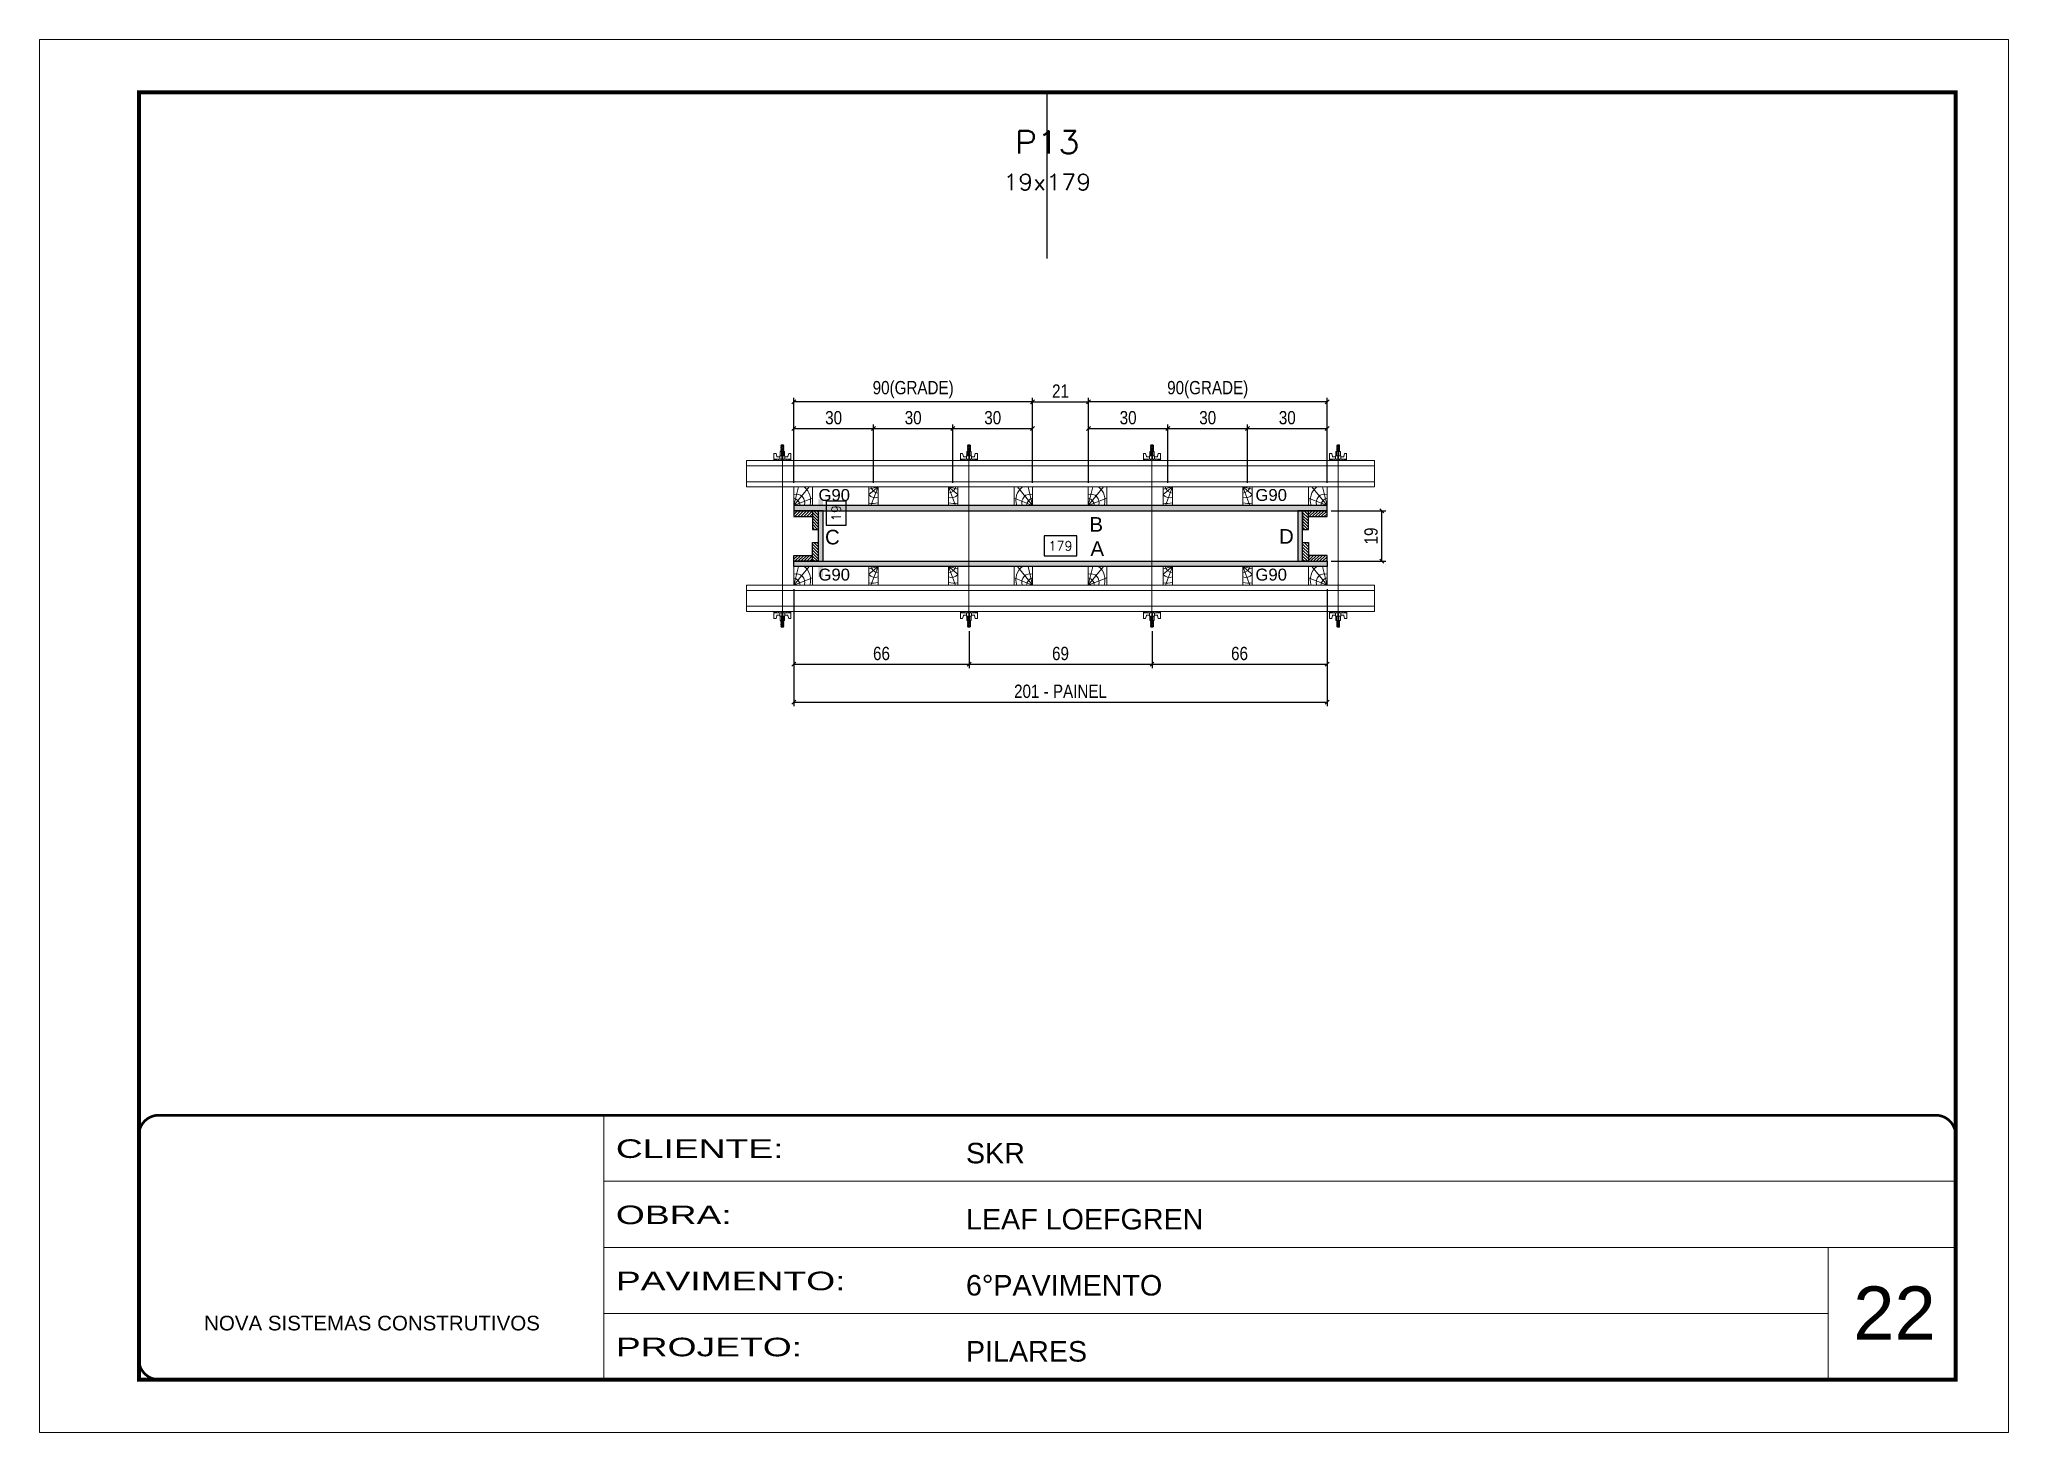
# Model space of a CAD drawing. Extents: x 14400 to 27878, y -21631 to 6985.
# Drawn here: x 16012 to 17497, y 192 to 1242 of the extents above; entities that cross this region are included whole.
import ezdxf
from ezdxf.enums import TextEntityAlignment as Align

# ---------------------------------------------------------------- set-up
doc = ezdxf.new("R2010")
doc.units = 0
for name, pattern in [('CONTINUO', [0]), ('DASHED', [0.75, 0.5, -0.25]), ('HIDDEN', [0.375, 0.25, -0.125])]:
    doc.linetypes.add(name, pattern=pattern)
for name, color, linetype, lineweight in [('CARIMBO', 255, 'Continuous', 9), ('Folhas', 255, 'Continuous', 9), ('Hachura', 251, 'Continuous', 9), ('Madeira', 126, 'Continuous', 18), ('Perfil Metálico', 224, 'Continuous', 18), ('SARRAFO DE PRESSAO', 251, 'DASHED', 9), ('Texto Seção', 7, 'Continuous', 15)]:
    doc.layers.add(name, color=color, linetype=linetype, lineweight=lineweight)
for name, color, linetype in [('CHAPA', 1, 'Continuous'), ('COTA', 241, 'Continuous'), ('MEIO_PONT', 93, 'Continuous'), ('SARRAFO', 251, 'Continuous'), ('Texto de Titulo', 7, 'Continuous'), ('Texto Qtd Sarr', 242, 'Continuous'), ('TEXTO_GERAL', 7, 'Continuous')]:
    doc.layers.add(name, color=color, linetype=linetype)
doc.styles.add('ARIAL', font='arial.ttf')
doc.styles.add('COTA TECNICA 2X', font='techl___.ttf', dxfattribs={"height": 10})
doc.styles.add('ROMANS', font='romans.shx')
doc.styles.add('SANSSERIF', font='sas_____.pfb')
doc.styles.add('Tecnologia', font='')
doc.styles.get('Tecnologia').set_extended_font_data('Forgotten Futurist')
doc.dimstyles.new('SECAO PILAR', dxfattribs={"dimtxt": 10, "dimasz": 3, "dimexe": 3, "dimexo": 3, "dimgap": 3, "dimtad": 1, "dimdec": 1, "dimlfac": 0.5, "dimzin": 12, "dimdsep": 46, "dimtxsty": 'COTA TECNICA 2X', "dimblk1": 'OBLIQUE', "dimblk2": 'OBLIQUE', "dimsah": 1, "dimcen": 0.9, "dimclrd": 256, "dimclre": 256, "dimclrt": 256, "dimadec": 1, "dimazin": 3, "dimtfac": 1, "dimtdec": 1, "dimtmove": 0, "dimatfit": 3, "dimfxl": 1, "dimtolj": 1, "dimtzin": 12, "dimarcsym": 0})
doc.dimstyles.new('SECÇÃO 2', dxfattribs={"dimtxt": 7, "dimasz": 6, "dimexe": 0.18, "dimexo": 2, "dimgap": -4, "dimtad": 3, "dimdec": 1, "dimlfac": 0.5, "dimzin": 12, "dimdsep": 46, "dimtxsty": 'ROMANS', "dimblk": 'ARCHTICK', "dimcen": 0.09, "dimse1": 1, "dimse2": 1, "dimsd1": 1, "dimsd2": 1, "dimclrd": 180, "dimclre": 5, "dimclrt": 1, "dimadec": 0, "dimazin": 3, "dimtfac": 1, "dimtdec": 1, "dimtofl": 0, "dimtmove": 0, "dimatfit": 3, "dimldrblk": 'ARCHTICK', "dimfxl": 1, "dimtolj": 1, "dimtzin": 0, "dimarcsym": 0})
pattern_1 = [(225, (7457.0154, -22042.8167), (1.12253202, -1.12253202), [])]

msp = doc.modelspace()

# ---------------------------------------------------------------- texts
at = {"layer": 'CARIMBO', "style": 'ARIAL'}
msp.add_text('22', height=40, dxfattribs=at).set_placement((17379.83, 262))
at = {"layer": 'TEXTO_GERAL', "color": 0, "linetype": 'Continuous', "style": 'SANSSERIF'}
for p in [(16599.47, 898.49), (16929, 898.49), (16599.47, 838.49), (16929, 838.49)]:
    msp.add_text('G90', height=9, dxfattribs=at).set_placement(p, align=Align.MIDDLE_LEFT)
at = {"layer": 'TEXTO_GERAL', "style": 'ARIAL'}
for s, p in [('B', (16808.96, 876.34)), ('C', (16609.98, 866.74)), ('A', (16809.71, 858.11)), ('D', (16952.33, 867.31))]:
    msp.add_text(s, height=11, dxfattribs=at).set_placement(p, align=Align.MIDDLE_CENTER)

# ---------------------------------------------------------------- blocks, each defined once
blk = doc.blocks.new('9999999999')
at = {"color": 30, "linetype": 'CONTINUO'}
for p, q in [((98564.6, 34230.2), (98564.6, 34429.4)), ((98564.6, 34379.6), (99584, 34379.6)), ((98564.6, 34329.8), (99488, 34329.8)), ((99584, 34329.8), (99488, 34329.8)), ((99488, 34329.8), (99488, 34230.2)), ((98564.6, 34280), (99488, 34280))]:
    blk.add_line(p, q, dxfattribs=at)
at = {"color": 30, "linetype": 'CONTINUO', "const_width": 2}
blk.add_lwpolyline([(99584, 34230.2), (99584, 34414.4, 0.414214), (99569, 34429.4), (98229, 34429.4, 0.414214), (98214, 34414.4), (98214, 34245.2, 0.414214), (98229, 34230.2), (99584, 34230.2)], format="xyb", dxfattribs=at)
at = {"layer": 'Folhas'}
blk.add_lwpolyline([(98139, 34190.2), (99624, 34190.2), (99624, 35240.2), (98139, 35240.2)], close=True, dxfattribs=at)
at = {"layer": 'Folhas', "color": 30, "const_width": 3}
blk.add_lwpolyline([(98214, 34230.2), (99584, 34230.2), (99584, 35200.2), (98214, 35200.2)], close=True, dxfattribs=at)
at = {"color": 7, "linetype": 'Continuous', "ltscale": 5, "style": 'ARIAL'}
for s, height, p in [('SKR', 15.48, (98837.7, 34393.1)), ('LEAF LOEFGREN', 15.483, (98837.7, 34343.3)), ('6°PAVIMENTO', 15.483, (98837.7, 34293.5)), ('NOVA SISTEMAS CONSTRUTIVOS', 11.059, (98263.2, 34267.2)), ('PILARES', 15.48, (98837.7, 34243.7))]:
    blk.add_text(s, height=height, dxfattribs=at).set_placement(p)
at = {"layer": 'Folhas', "color": 7, "style": 'Tecnologia', "width": 1.5}
for s, p in [('CLIENTE:', (98573.7, 34397.2)), ('OBRA:', (98573.7, 34347.3)), ('PAVIMENTO:', (98573.7, 34297.5)), ('PROJETO:', (98573.7, 34247.7))]:
    blk.add_text(s, height=14, dxfattribs=at).set_placement(p)
blk = doc.blocks.new('*D3010')
at = {"layer": 'COTA', "color": 180, "lineweight": -2, "transparency": 16777216}
for p, q in [((16620.4, 893.8), (16605.4, 893.8)), ((16605.4, 893.8), (16605.4, 875.8)), ((16620.4, 875.8), (16620.4, 893.8)), ((16605.4, 875.8), (16620.4, 875.8))]:
    blk.add_line(p, q, dxfattribs=at)
at = {"layer": 'Defpoints', "color": 0, "transparency": 16777216}
for p in [(16620.3, 886.6), (16620.3, 848.6), (16624.4, 848.6)]:
    blk.add_point(p, dxfattribs=at)
at = {"layer": 'COTA', "color": 1, "transparency": 16777216, "insert": (16612.9, 884.8), "char_height": 7, "attachment_point": 5, "rotation": 90, "style": 'ROMANS'}
blk.add_mtext('\\A1;19', dxfattribs=at)
blk = doc.blocks.new('_ArchTick')
at = {"color": 0, "linetype": 'ByBlock', "const_width": 0.15}
blk.add_lwpolyline([(-0.5, -0.5), (0.5, 0.5)], dxfattribs=at)
blk = doc.blocks.new('*D3011')
at = {"layer": 'COTA', "color": 180, "lineweight": -2, "transparency": 16777216}
for p, q in [((16794.3, 867.6), (16769.6, 867.6)), ((16769.6, 867.6), (16769.6, 852.6)), ((16794.3, 852.6), (16794.3, 867.6)), ((16769.6, 852.6), (16794.3, 852.6))]:
    blk.add_line(p, q, dxfattribs=at)
at = {"layer": 'Defpoints', "color": 0, "transparency": 16777216}
for p in [(16603, 848.6), (16961, 848.6), (16961, 848.6)]:
    blk.add_point(p, dxfattribs=at)
at = {"layer": 'COTA', "color": 1, "transparency": 16777216, "insert": (16782, 860.1), "char_height": 7, "attachment_point": 5, "style": 'ROMANS'}
blk.add_mtext('\\A1;179', dxfattribs=at)
blk = doc.blocks.new('_Oblique')
at = {"color": 0, "linetype": 'ByBlock', "lineweight": -2}
blk.add_line((-0.5, -0.5), (0.5, 0.5), dxfattribs=at)
blk = doc.blocks.new('*D3012')
at = {"layer": 'COTA', "lineweight": -2, "transparency": 16777216}
for p, q in [((16581, 827.6), (16581, 739.4)), ((16983, 827.6), (16983, 739.4)), ((16581, 742.4), (16983, 742.4))]:
    blk.add_line(p, q, dxfattribs=at)
at = {"layer": 'Defpoints', "color": 0, "transparency": 16777216}
for p in [(16581, 830.6), (16983, 830.6), (16983, 742.4)]:
    blk.add_point(p, dxfattribs=at)
at = {"layer": 'COTA', "lineweight": -2, "transparency": 16777216, "xscale": 3, "yscale": 3, "zscale": 3, "rotation": 180}
blk.add_blockref('_Oblique', (16581, 742.4), dxfattribs=at)
at = {"layer": 'COTA', "lineweight": -2, "transparency": 16777216, "xscale": 3, "yscale": 3, "zscale": 3}
blk.add_blockref('_Oblique', (16983, 742.4), dxfattribs=at)
at = {"layer": 'COTA', "transparency": 16777216, "insert": (16782, 750.5), "char_height": 10, "attachment_point": 5, "style": 'COTA TECNICA 2X'}
blk.add_mtext('\\A1;201 - PAINEL', dxfattribs=at)
blk = doc.blocks.new('*D3013')
at = {"layer": 'COTA', "lineweight": -2, "transparency": 16777216}
for p, q in [((16581, 827.6), (16581, 767.9)), ((16713, 795.8), (16713, 767.9)), ((16581, 770.9), (16713, 770.9))]:
    blk.add_line(p, q, dxfattribs=at)
at = {"layer": 'Defpoints', "color": 0, "transparency": 16777216}
for p in [(16581, 830.6), (16713, 798.8), (16713, 770.9)]:
    blk.add_point(p, dxfattribs=at)
at = {"layer": 'COTA', "lineweight": -2, "transparency": 16777216, "xscale": 3, "yscale": 3, "zscale": 3, "rotation": 180}
blk.add_blockref('_Oblique', (16581, 770.9), dxfattribs=at)
at = {"layer": 'COTA', "lineweight": -2, "transparency": 16777216, "xscale": 3, "yscale": 3, "zscale": 3}
blk.add_blockref('_Oblique', (16713, 770.9), dxfattribs=at)
at = {"layer": 'COTA', "transparency": 16777216, "insert": (16647, 779), "char_height": 10, "attachment_point": 5, "style": 'COTA TECNICA 2X'}
blk.add_mtext('\\A1;66', dxfattribs=at)
blk = doc.blocks.new('*D3014')
at = {"layer": 'COTA', "lineweight": -2, "transparency": 16777216}
for p, q in [((16983, 827.6), (16983, 767.9)), ((16851, 795.8), (16851, 767.9)), ((16851, 770.9), (16983, 770.9))]:
    blk.add_line(p, q, dxfattribs=at)
at = {"layer": 'Defpoints', "color": 0, "transparency": 16777216}
for p in [(16983, 830.6), (16851, 798.8), (16983, 770.9)]:
    blk.add_point(p, dxfattribs=at)
at = {"layer": 'COTA', "lineweight": -2, "transparency": 16777216, "xscale": 3, "yscale": 3, "zscale": 3, "rotation": 180}
blk.add_blockref('_Oblique', (16851, 770.9), dxfattribs=at)
at = {"layer": 'COTA', "lineweight": -2, "transparency": 16777216, "xscale": 3, "yscale": 3, "zscale": 3}
blk.add_blockref('_Oblique', (16983, 770.9), dxfattribs=at)
at = {"layer": 'COTA', "transparency": 16777216, "insert": (16917, 779), "char_height": 10, "attachment_point": 5, "style": 'COTA TECNICA 2X'}
blk.add_mtext('\\A1;66', dxfattribs=at)
blk = doc.blocks.new('C')
at = {"layer": 'Hachura', "color": 0}
for p, q in [((0, 3.22), (0, -3.22)), ((0.45, 3.22), (0, 3.22)), ((0.46, 3.16), (0, 3.16)), ((0.46, 3.05), (0, 3.05)), ((0.46, 2.88), (0, 2.88)), ((0, 2.75), (0, -1.16)), ((0.46, 2.65), (0, 2.65)), ((0.46, 2.23), (0, 2.23)), ((0.46, 1.51), (0, 1.51)), ((0.39, 0.49), (0.17, 0.49)), ((0.45, -3.23), (0.45, 3.22)), ((0.45, 3.22), (2.58, 3.22)), ((1.74, 0.97), (0.45, 0.97)), ((1.45, 0.1), (0.45, 0.1)), ((1.35, 1.94), (1.35, 0.96)), ((2.58, 2.39), (1.47, 2.09)), ((1.74, -0.97), (1.74, 0.97)), ((1.74, 0.97), (1.74, 0.84)), ((1.74, 0.97), (1.74, 0.84)), ((1.74, 0.84), (3.35, 0.84)), ((3.35, 0.45), (1.74, 0.45)), ((2.58, 3.22), (2.58, 2.39)), ((3.32, 0.84), (3.32, -0.84)), ((3.35, 0.84), (3.35, -0.84)), ((3.68, 0.45), (3.35, 0.45)), ((3.84, -0.52), (3.35, 0.45)), ((3.35, 0.06), (3.67, -0.57)), ((3.68, 0.45), (4.16, -0.52)), ((3.72, 0.5), (4.25, -0.57)), ((4.37, -0.55), (3.83, 0.53)), ((4.15, 0.45), (3.93, 0.45)), ((4.42, -0.52), (3.93, 0.45)), ((4.15, 0.45), (4.26, 0.45)), ((4.26, 0.45), (4.74, -0.52)), ((4.3, 0.5), (4.83, -0.57)), ((4.95, -0.55), (4.41, 0.53)), ((4.51, 0.45), (4.84, 0.45)), ((5, -0.52), (4.51, 0.45)), ((4.84, 0.45), (5.32, -0.52)), ((4.88, 0.5), (5.41, -0.57)), ((5.53, -0.55), (4.99, 0.53)), ((5.58, -0.52), (5.09, 0.45)), ((5.42, 0.45), (5.09, 0.45)), ((5.58, -0.52), (5.09, 0.45)), ((5.42, 0.45), (5.74, -0.19)), ((5.46, 0.5), (5.74, -0.07)), ((5.74, 0.19), (5.57, 0.53)), ((5.74, 0.32), (5.68, 0.45)), ((5.68, 0.45), (5.74, 0.45)), ((5.74, 0.45), (5.9, 0.29)), ((5.74, 0.45), (5.74, -0.52)), ((5.9, -0.36), (5.9, 0.29)), ((0.45, 0), (0, 0)), ((0.46, -1.52), (0, -1.52)), ((0.46, -2.23), (0, -2.23)), ((0.46, -2.65), (0, -2.65)), ((0.46, -2.88), (0, -2.88)), ((0.46, -3.05), (0, -3.05)), ((0.46, -3.16), (0, -3.16)), ((0, -3.22), (2.57, -3.22)), ((0.08, -0.48), (0.29, -0.48)), ((0.29, -0.48), (0.4, -0.48)), ((0.45, 0), (0.45, -0.97)), ((0.45, -0.16), (1.45, -0.16)), ((0.45, -0.65), (0.45, -0.32)), ((0.45, -3.23), (0.45, -0.65)), ((0.45, -0.97), (1.74, -0.97)), ((1.35, -1.94), (1.35, -0.97)), ((2.58, -2.39), (1.47, -2.1)), ((3.35, -0.32), (1.74, -0.32)), ((3.35, -0.84), (1.74, -0.84)), ((2.58, -3.23), (2.58, -2.39)), ((3.35, -0.07), (3.58, -0.52)), ((3.35, -0.52), (3.58, -0.52)), ((3.84, -0.52), (4.16, -0.52)), ((4.42, -0.52), (4.74, -0.52)), ((4.63, -0.52), (4.74, -0.52)), ((5, -0.52), (5.32, -0.52)), ((5.58, -0.52), (5.74, -0.52)), ((5.74, -0.52), (5.9, -0.36)), ((5.74, -0.52), (5.74, -0.52))]:
    blk.add_line(p, q, dxfattribs=at)
for centre, radius, start, end in [((1.52, 1.94), 0.161, 104.74356, 180), ((1.44, -0.03), 0.129, 272.69497, 87.30503), ((3.81, 0.39), 0.143, 25.56881, 154.43119), ((4.39, 0.39), 0.143, 25.56881, 154.43119), ((4.97, 0.39), 0.143, 25.56881, 154.43119), ((5.55, 0.39), 0.143, 25.56881, 154.43119), ((0.17, -0.37), 0.174, 221.74404, 317.85924), ((1.52, -1.94), 0.161, 180, 255.25644), ((3.71, -0.4), 0.174, 222.14076, 318.25596), ((4.29, -0.4), 0.174, 222.14076, 318.25596), ((4.87, -0.4), 0.174, 222.14076, 318.25596), ((5.45, -0.4), 0.174, 222.14076, 318.25596), ((5.61, -0.4), 0.174, 317.85924, 318.25596)]:
    blk.add_arc(centre, radius, start, end, dxfattribs=at)
blk = doc.blocks.new('*D3015')
at = {"layer": 'COTA', "lineweight": -2, "transparency": 16777216}
for p, q in [((16713, 795.8), (16713, 767.9)), ((16851, 795.8), (16851, 767.9)), ((16713, 770.9), (16851, 770.9))]:
    blk.add_line(p, q, dxfattribs=at)
at = {"layer": 'Defpoints', "color": 0, "transparency": 16777216}
for p in [(16713, 798.8), (16851, 798.8), (16851, 770.9)]:
    blk.add_point(p, dxfattribs=at)
at = {"layer": 'COTA', "lineweight": -2, "transparency": 16777216, "xscale": 3, "yscale": 3, "zscale": 3, "rotation": 180}
blk.add_blockref('_Oblique', (16713, 770.9), dxfattribs=at)
at = {"layer": 'COTA', "lineweight": -2, "transparency": 16777216, "xscale": 3, "yscale": 3, "zscale": 3}
blk.add_blockref('_Oblique', (16851, 770.9), dxfattribs=at)
at = {"layer": 'COTA', "transparency": 16777216, "insert": (16782, 779), "char_height": 10, "attachment_point": 5, "style": 'COTA TECNICA 2X'}
blk.add_mtext('\\A1;69', dxfattribs=at)
blk = doc.blocks.new('*D3016')
at = {"layer": 'COTA', "lineweight": -2, "transparency": 16777216}
for p, q in [((16803, 907.6), (16803, 951.5)), ((16863, 907.6), (16863, 951.5)), ((16803, 948.5), (16863, 948.5))]:
    blk.add_line(p, q, dxfattribs=at)
at = {"layer": 'Defpoints', "color": 0, "transparency": 16777216}
for p in [(16863, 948.5), (16803, 904.6), (16863, 904.6)]:
    blk.add_point(p, dxfattribs=at)
at = {"layer": 'COTA', "lineweight": -2, "transparency": 16777216, "xscale": 3, "yscale": 3, "zscale": 3, "rotation": 180}
blk.add_blockref('_Oblique', (16803, 948.5), dxfattribs=at)
at = {"layer": 'COTA', "lineweight": -2, "transparency": 16777216, "xscale": 3, "yscale": 3, "zscale": 3}
blk.add_blockref('_Oblique', (16863, 948.5), dxfattribs=at)
at = {"layer": 'COTA', "transparency": 16777216, "insert": (16833, 956.7), "char_height": 10, "attachment_point": 5, "style": 'COTA TECNICA 2X'}
blk.add_mtext('\\A1;30', dxfattribs=at)
blk = doc.blocks.new('*D3017')
at = {"layer": 'COTA', "lineweight": -2, "transparency": 16777216}
for p, q in [((16863, 907.6), (16863, 951.5)), ((16923, 907.6), (16923, 951.5)), ((16863, 948.5), (16923, 948.5))]:
    blk.add_line(p, q, dxfattribs=at)
at = {"layer": 'Defpoints', "color": 0, "transparency": 16777216}
for p in [(16923, 948.5), (16863, 904.6), (16923, 904.6)]:
    blk.add_point(p, dxfattribs=at)
at = {"layer": 'COTA', "lineweight": -2, "transparency": 16777216, "xscale": 3, "yscale": 3, "zscale": 3, "rotation": 180}
blk.add_blockref('_Oblique', (16863, 948.5), dxfattribs=at)
at = {"layer": 'COTA', "lineweight": -2, "transparency": 16777216, "xscale": 3, "yscale": 3, "zscale": 3}
blk.add_blockref('_Oblique', (16923, 948.5), dxfattribs=at)
at = {"layer": 'COTA', "transparency": 16777216, "insert": (16893, 956.7), "char_height": 10, "attachment_point": 5, "style": 'COTA TECNICA 2X'}
blk.add_mtext('\\A1;30', dxfattribs=at)
blk = doc.blocks.new('*D3018')
at = {"layer": 'COTA', "lineweight": -2, "transparency": 16777216}
for p, q in [((16923, 907.6), (16923, 951.5)), ((16983, 907.6), (16983, 951.5)), ((16923, 948.5), (16983, 948.5))]:
    blk.add_line(p, q, dxfattribs=at)
at = {"layer": 'Defpoints', "color": 0, "transparency": 16777216}
for p in [(16983, 948.5), (16923, 904.6), (16983, 904.6)]:
    blk.add_point(p, dxfattribs=at)
at = {"layer": 'COTA', "lineweight": -2, "transparency": 16777216, "xscale": 3, "yscale": 3, "zscale": 3, "rotation": 180}
blk.add_blockref('_Oblique', (16923, 948.5), dxfattribs=at)
at = {"layer": 'COTA', "lineweight": -2, "transparency": 16777216, "xscale": 3, "yscale": 3, "zscale": 3}
blk.add_blockref('_Oblique', (16983, 948.5), dxfattribs=at)
at = {"layer": 'COTA', "transparency": 16777216, "insert": (16953, 956.7), "char_height": 10, "attachment_point": 5, "style": 'COTA TECNICA 2X'}
blk.add_mtext('\\A1;30', dxfattribs=at)
blk = doc.blocks.new('*D3019')
at = {"layer": 'COTA', "lineweight": -2, "transparency": 16777216}
for p, q in [((16803, 907.6), (16803, 971.7)), ((16983, 968.7), (16803, 968.7)), ((16983, 907.6), (16983, 971.7))]:
    blk.add_line(p, q, dxfattribs=at)
at = {"layer": 'Defpoints', "color": 0, "transparency": 16777216}
for p in [(16803, 968.7), (16803, 904.6), (16983, 904.6)]:
    blk.add_point(p, dxfattribs=at)
at = {"layer": 'COTA', "lineweight": -2, "transparency": 16777216, "xscale": 3, "yscale": 3, "zscale": 3, "rotation": 180}
blk.add_blockref('_Oblique', (16803, 968.7), dxfattribs=at)
at = {"layer": 'COTA', "lineweight": -2, "transparency": 16777216, "xscale": 3, "yscale": 3, "zscale": 3}
blk.add_blockref('_Oblique', (16983, 968.7), dxfattribs=at)
at = {"layer": 'COTA', "transparency": 16777216, "insert": (16893, 977.9), "char_height": 10, "attachment_point": 5, "style": 'COTA TECNICA 2X'}
blk.add_mtext('\\A1;90(GRADE)', dxfattribs=at)
blk = doc.blocks.new('*D3020')
at = {"layer": 'COTA', "lineweight": -2, "transparency": 16777216}
for p, q in [((16986, 886.6), (17027.3, 886.6)), ((17024.3, 848.6), (17024.3, 886.6)), ((16986, 848.6), (17027.3, 848.6))]:
    blk.add_line(p, q, dxfattribs=at)
at = {"layer": 'Defpoints', "color": 0, "transparency": 16777216}
for p in [(16983, 886.6), (17024.3, 886.6), (16983, 848.6)]:
    blk.add_point(p, dxfattribs=at)
at = {"layer": 'COTA', "lineweight": -2, "transparency": 16777216, "xscale": 3, "yscale": 3, "zscale": 3}
for p, rotation in [((17024.3, 886.6), 90), ((17024.3, 848.6), 270)]:
    blk.add_blockref('_Oblique', p, dxfattribs=dict(at, rotation=rotation))
at = {"layer": 'COTA', "transparency": 16777216, "insert": (17016.2, 867.6), "char_height": 10, "attachment_point": 5, "rotation": 90, "style": 'COTA TECNICA 2X'}
blk.add_mtext('\\A1;19', dxfattribs=at)
blk = doc.blocks.new('PONTALETE')
at = {"layer": 'Madeira'}
for q in [(2.71, 7), (7, 5.76), (7, 1.74)]:
    blk.add_line((0, 0), q, dxfattribs=at)
blk.add_lwpolyline([(0, 0), (7, 0), (7, 7), (0, 7)], close=True, dxfattribs=at)
for centre, radius, start, end in [((2.04, 0.06), 6.23, 37.28179, 109.09128), ((1.09, 0.9), 3.19, 343.60304, 109.98471), ((-0.21, -0.78), 3.09, 14.63219, 86.0383)]:
    blk.add_arc(centre, radius, start, end, dxfattribs=at)
blk = doc.blocks.new('MEIO PONTALETE')
at = {"layer": 'Madeira'}
for q in [(2.71, 7), (3.5, 2.88), (3.5, 0.87)]:
    blk.add_line((0, 0), q, dxfattribs=at)
blk.add_lwpolyline([(0, 0), (3.5, 0), (3.5, 7), (0, 7)], close=True, dxfattribs=at)
for centre, radius, start, end in [((2.04, 0.06), 6.23, 76.44987, 109.09128), ((1.09, 0.9), 3.19, 40.90626, 109.98471), ((-0.21, -0.78), 3.09, 14.63219, 86.0383)]:
    blk.add_arc(centre, radius, start, end, dxfattribs=at)
blk = doc.blocks.new('*D3021')
at = {"layer": 'COTA', "lineweight": -2, "transparency": 16777216}
for p, q in [((16580.9, 907.6), (16580.9, 951.5)), ((16640.9, 907.6), (16640.9, 951.5)), ((16580.9, 948.5), (16640.9, 948.5))]:
    blk.add_line(p, q, dxfattribs=at)
at = {"layer": 'Defpoints', "color": 0, "transparency": 16777216}
for p in [(16640.9, 948.5), (16580.9, 904.6), (16640.9, 904.6)]:
    blk.add_point(p, dxfattribs=at)
at = {"layer": 'COTA', "lineweight": -2, "transparency": 16777216, "xscale": 3, "yscale": 3, "zscale": 3, "rotation": 180}
blk.add_blockref('_Oblique', (16580.9, 948.5), dxfattribs=at)
at = {"layer": 'COTA', "lineweight": -2, "transparency": 16777216, "xscale": 3, "yscale": 3, "zscale": 3}
blk.add_blockref('_Oblique', (16640.9, 948.5), dxfattribs=at)
at = {"layer": 'COTA', "transparency": 16777216, "insert": (16610.9, 956.7), "char_height": 10, "attachment_point": 5, "style": 'COTA TECNICA 2X'}
blk.add_mtext('\\A1;30', dxfattribs=at)
blk = doc.blocks.new('*D3022')
at = {"layer": 'COTA', "lineweight": -2, "transparency": 16777216}
for p, q in [((16640.9, 907.6), (16640.9, 951.5)), ((16700.9, 907.6), (16700.9, 951.5)), ((16640.9, 948.5), (16700.9, 948.5))]:
    blk.add_line(p, q, dxfattribs=at)
at = {"layer": 'Defpoints', "color": 0, "transparency": 16777216}
for p in [(16700.9, 948.5), (16640.9, 904.6), (16700.9, 904.6)]:
    blk.add_point(p, dxfattribs=at)
at = {"layer": 'COTA', "lineweight": -2, "transparency": 16777216, "xscale": 3, "yscale": 3, "zscale": 3, "rotation": 180}
blk.add_blockref('_Oblique', (16640.9, 948.5), dxfattribs=at)
at = {"layer": 'COTA', "lineweight": -2, "transparency": 16777216, "xscale": 3, "yscale": 3, "zscale": 3}
blk.add_blockref('_Oblique', (16700.9, 948.5), dxfattribs=at)
at = {"layer": 'COTA', "transparency": 16777216, "insert": (16670.9, 956.7), "char_height": 10, "attachment_point": 5, "style": 'COTA TECNICA 2X'}
blk.add_mtext('\\A1;30', dxfattribs=at)
blk = doc.blocks.new('*D3023')
at = {"layer": 'COTA', "lineweight": -2, "transparency": 16777216}
for p, q in [((16700.9, 907.6), (16700.9, 951.5)), ((16760.9, 907.6), (16760.9, 951.5)), ((16700.9, 948.5), (16760.9, 948.5))]:
    blk.add_line(p, q, dxfattribs=at)
at = {"layer": 'Defpoints', "color": 0, "transparency": 16777216}
for p in [(16760.9, 948.5), (16700.9, 904.6), (16760.9, 904.6)]:
    blk.add_point(p, dxfattribs=at)
at = {"layer": 'COTA', "lineweight": -2, "transparency": 16777216, "xscale": 3, "yscale": 3, "zscale": 3, "rotation": 180}
blk.add_blockref('_Oblique', (16700.9, 948.5), dxfattribs=at)
at = {"layer": 'COTA', "lineweight": -2, "transparency": 16777216, "xscale": 3, "yscale": 3, "zscale": 3}
blk.add_blockref('_Oblique', (16760.9, 948.5), dxfattribs=at)
at = {"layer": 'COTA', "transparency": 16777216, "insert": (16730.9, 956.7), "char_height": 10, "attachment_point": 5, "style": 'COTA TECNICA 2X'}
blk.add_mtext('\\A1;30', dxfattribs=at)
blk = doc.blocks.new('*D3024')
at = {"layer": 'COTA', "lineweight": -2, "transparency": 16777216}
for p, q in [((16580.9, 907.6), (16580.9, 971.7)), ((16760.9, 968.7), (16580.9, 968.7)), ((16760.9, 907.6), (16760.9, 971.7))]:
    blk.add_line(p, q, dxfattribs=at)
at = {"layer": 'Defpoints', "color": 0, "transparency": 16777216}
for p in [(16580.9, 968.7), (16580.9, 904.6), (16760.9, 904.6)]:
    blk.add_point(p, dxfattribs=at)
at = {"layer": 'COTA', "lineweight": -2, "transparency": 16777216, "xscale": 3, "yscale": 3, "zscale": 3, "rotation": 180}
blk.add_blockref('_Oblique', (16580.9, 968.7), dxfattribs=at)
at = {"layer": 'COTA', "lineweight": -2, "transparency": 16777216, "xscale": 3, "yscale": 3, "zscale": 3}
blk.add_blockref('_Oblique', (16760.9, 968.7), dxfattribs=at)
at = {"layer": 'COTA', "transparency": 16777216, "insert": (16670.9, 977.9), "char_height": 10, "attachment_point": 5, "style": 'COTA TECNICA 2X'}
blk.add_mtext('\\A1;90(GRADE)', dxfattribs=at)
blk = doc.blocks.new('*D3025')
at = {"layer": 'COTA', "lineweight": -2, "transparency": 16777216}
for p, q in [((16761, 907.6), (16761, 971.7)), ((16761, 968.7), (16803, 968.7)), ((16803, 907.6), (16803, 971.7))]:
    blk.add_line(p, q, dxfattribs=at)
at = {"layer": 'Defpoints', "color": 0, "transparency": 16777216}
for p in [(16803, 968.7), (16761, 904.6), (16803, 904.6)]:
    blk.add_point(p, dxfattribs=at)
at = {"layer": 'COTA', "lineweight": -2, "transparency": 16777216, "xscale": 3, "yscale": 3, "zscale": 3, "rotation": 180}
blk.add_blockref('_Oblique', (16761, 968.7), dxfattribs=at)
at = {"layer": 'COTA', "lineweight": -2, "transparency": 16777216, "xscale": 3, "yscale": 3, "zscale": 3}
blk.add_blockref('_Oblique', (16803, 968.7), dxfattribs=at)
at = {"layer": 'COTA', "transparency": 16777216, "insert": (16782, 976.8), "char_height": 10, "attachment_point": 5, "style": 'COTA TECNICA 2X'}
blk.add_mtext('\\A1;21', dxfattribs=at)
blk = doc.blocks.new('titulo1')
at = {"layer": 'Defpoints', "color": 252, "linetype": 'HIDDEN', "ltscale": 2}
blk.add_line((0, 0), (0, 125), dxfattribs=at)
at = {"layer": 'Defpoints', "style": 'ROMANS', "oblique": 15}
blk.add_attdef('FOLHA', text='', height=10, dxfattribs=at).set_placement((0, 15.6), align=Align.MIDDLE_CENTER)
at = {"layer": 'Texto Qtd Sarr', "color": 3, "style": 'ROMANS', "oblique": 15}
for tag, height, p in [('TITULO', 17, (0, 71.4)), ('SEÇÃO', 12, (0, 41.5))]:
    blk.add_attdef(tag, text='', height=height, dxfattribs=at).set_placement(p, align=Align.MIDDLE_CENTER)

# ---------------------------------------------------------------- dimensions: what is measured, and where the dimension line sits
at = {"layer": 'COTA'}
for base, p1, p2, text, picture, middle in [((16580.95, 968.71), (16760.94, 904.59), (16580.95, 904.59), '<>(GRADE)', '*D3024', (16670.94, 977.93)), ((16802.97, 968.71), (16982.96, 904.59), (16802.97, 904.59), '<>(GRADE)', '*D3019', (16892.97, 977.93)), ((16982.97, 742.43), (16580.97, 830.6), (16982.97, 830.64), '<> - PAINEL', '*D3012', (16781.97, 750.53))]:
    dim = msp.add_linear_dim(base=base, p1=p1, p2=p2, text=text, dimstyle='SECAO PILAR', dxfattribs=at)
    dim.commit()
    dim.dimension.update_dxf_attribs({"geometry": picture, "text_midpoint": middle})
for base, p1, p2, picture, middle in [((16802.97, 968.71), (16760.97, 904.56), (16802.97, 904.56), '*D3025', (16781.97, 976.77)), ((16640.95, 948.52), (16580.95, 904.59), (16640.95, 904.59), '*D3021', (16610.95, 956.74)), ((16700.95, 948.52), (16640.95, 904.59), (16700.95, 904.59), '*D3022', (16670.95, 956.74)), ((16760.95, 948.52), (16700.95, 904.59), (16760.95, 904.59), '*D3023', (16730.95, 956.74)), ((16862.97, 948.52), (16802.97, 904.59), (16862.97, 904.59), '*D3016', (16832.97, 956.74)), ((16922.97, 948.52), (16862.97, 904.59), (16922.97, 904.59), '*D3017', (16892.97, 956.74)), ((16982.97, 948.52), (16922.97, 904.59), (16982.97, 904.59), '*D3018', (16952.97, 956.74)), ((16713.04, 770.85), (16580.97, 830.59), (16713.04, 798.82), '*D3013', (16647, 778.96)), ((16982.97, 770.85), (16851.04, 798.82), (16982.97, 830.59), '*D3014', (16917, 778.96)), ((16851.04, 770.85), (16713.04, 798.82), (16851.04, 798.82), '*D3015', (16782.04, 778.99))]:
    dim = msp.add_linear_dim(base=base, p1=p1, p2=p2, dimstyle='SECAO PILAR', dxfattribs=at)
    dim.commit()
    dim.dimension.update_dxf_attribs({"geometry": picture, "text_midpoint": middle})
dim = msp.add_linear_dim(base=(16624.38, 848.59), p1=(16620.29, 886.59), p2=(16620.29, 848.59), angle=270, dimstyle='SECÇÃO 2', dxfattribs=at)
dim.commit()
dim.dimension.update_dxf_attribs({"geometry": '*D3010', "text_midpoint": (16624.38, 884.8), "dimtype": 160})
dim = msp.add_linear_dim(base=(17024.27, 886.59), p1=(16982.97, 848.59), p2=(16982.97, 886.59), angle=90, dimstyle='SECAO PILAR', dxfattribs=at)
dim.commit()
dim.dimension.update_dxf_attribs({"geometry": '*D3020', "text_midpoint": (17016.18, 867.59)})
dim = msp.add_linear_dim(base=(16960.97, 848.59), p1=(16602.97, 848.59), p2=(16960.97, 848.59), dimstyle='SECÇÃO 2', dxfattribs=at)
dim.commit()
dim.dimension.update_dxf_attribs({"geometry": '*D3011', "text_midpoint": (16781.97, 848.59), "dimtype": 160})

# ---------------------------------------------------------------- hatches: boundary and pattern name
at = {"layer": 'Hachura'}
h = msp.add_hatch(color=256, dxfattribs=at)
h.dxf.hatch_style = 1
h.paths.add_polyline_path([(16599.37, 836.59), (16602.97, 836.59), (16602.97, 895.59), (16599.37, 895.59)])
h = msp.add_hatch(color=256, dxfattribs=at)
h.dxf.hatch_style = 1
h.paths.add_polyline_path([(16982.97, 886.59), (16982.97, 890.59), (16580.97, 890.59), (16580.97, 886.59)])
h = msp.add_hatch(dxfattribs=at)
h.set_pattern_fill('ANSI31', color=256, scale=0.5, angle=180, style=0)
h.set_pattern_definition(pattern_1)
h.paths.add_polyline_path([(16594.97, 886.59), (16594.97, 882.19), (16580.97, 882.19), (16580.97, 886.59)])
h = msp.add_hatch(dxfattribs=at)
h.set_pattern_fill('ANSI31', color=256, scale=0.5, angle=270, style=0)
h.set_pattern_definition([(315, (39490.7754, -8616.3604), (1.12253202, 1.12253202), [])])
h.paths.add_polyline_path([(16599.37, 872.59), (16594.97, 872.59), (16594.97, 886.59), (16599.37, 886.59)])
h = msp.add_hatch(color=256, dxfattribs=at)
h.dxf.hatch_style = 1
h.paths.add_polyline_path([(16960.97, 848.59), (16964.57, 848.59), (16964.57, 886.59), (16960.97, 886.59)])
h = msp.add_hatch(dxfattribs=at)
h.set_pattern_fill('ANSI31', color=256, scale=0.5, angle=270, style=0)
h.set_pattern_definition([(315, (39860.3754, -8616.3604), (1.12253202, 1.12253202), [])])
h.paths.add_polyline_path([(16968.97, 872.59), (16964.57, 872.59), (16964.57, 886.59), (16968.97, 886.59)])
h = msp.add_hatch(dxfattribs=at)
h.set_pattern_fill('ANSI31', color=256, scale=0.5, angle=180, style=0)
h.set_pattern_definition([(225, (7845.0154, -22042.8167), (1.12253202, -1.12253202), [])])
h.paths.add_polyline_path([(16982.97, 886.59), (16982.97, 882.19), (16968.97, 882.19), (16968.97, 886.59)])
h = msp.add_hatch(dxfattribs=at)
h.set_pattern_fill('ANSI31', color=256, scale=0.5, angle=270, style=0)
h.set_pattern_definition([(315, (39490.7754, -8604.3604), (1.12253202, 1.12253202), [])])
h.paths.add_polyline_path([(16599.37, 862.59), (16594.97, 862.59), (16594.97, 848.59), (16599.37, 848.59)])
h = msp.add_hatch(dxfattribs=at)
h.set_pattern_fill('ANSI31', color=256, scale=0.5, angle=270, style=0)
h.set_pattern_definition([(315, (39860.3754, -8604.3604), (1.12253202, 1.12253202), [])])
h.paths.add_polyline_path([(16968.97, 862.59), (16964.57, 862.59), (16964.57, 848.59), (16968.97, 848.59)])
h = msp.add_hatch(dxfattribs=at)
h.set_pattern_fill('ANSI31', color=256, scale=0.5, angle=180, style=0)
h.set_pattern_definition(pattern_1)
h.paths.add_polyline_path([(16594.97, 848.59), (16594.97, 852.99), (16580.97, 852.99), (16580.97, 848.59)])
h = msp.add_hatch(color=256, dxfattribs=at)
h.dxf.hatch_style = 1
h.paths.add_polyline_path([(16982.97, 848.59), (16982.97, 844.59), (16580.97, 844.59), (16580.97, 848.59)])
h = msp.add_hatch(dxfattribs=at)
h.set_pattern_fill('ANSI31', color=256, scale=0.5, angle=180, style=0)
h.set_pattern_definition([(225, (7480.0154, -22042.8167), (1.12253202, -1.12253202), [])])
h.paths.add_polyline_path([(16968.97, 848.59), (16968.97, 852.99), (16982.97, 852.99), (16982.97, 848.59)])

# ---------------------------------------------------------------- linework, layer by layer
at = {"layer": 'CHAPA'}
for points in [[(16982.97, 886.59), (16982.97, 890.59), (16580.97, 890.59), (16580.97, 886.59)], [(16960.97, 848.59), (16964.57, 848.59), (16964.57, 886.59), (16960.97, 886.59)], [(16982.97, 848.59), (16982.97, 844.59), (16580.97, 844.59), (16580.97, 848.59)]]:
    msp.add_lwpolyline(points, close=True, dxfattribs=at)
msp.add_lwpolyline([(16599.37, 848.59), (16602.97, 848.59), (16602.97, 886.59), (16599.37, 886.59), (16599.37, 848.59)], dxfattribs=at)
at = {"layer": 'Hachura'}
for p, q in [((16572.28, 799.82), (16572.28, 931.56)), ((16712.97, 799.82), (16712.97, 931.56)), ((16850.97, 799.82), (16850.97, 931.56)), ((16991.36, 799.82), (16991.36, 931.56))]:
    msp.add_line(p, q, dxfattribs=at)
at = {"layer": 'Madeira'}
for points in [[(16580.97, 890.59), (16580.97, 904.59), (16760.97, 904.59), (16760.97, 890.59)], [(16802.97, 890.59), (16802.97, 904.59), (16982.97, 904.59), (16982.97, 890.59)], [(16580.97, 830.59), (16580.97, 844.59), (16760.97, 844.59), (16760.97, 830.59)], [(16802.97, 830.59), (16802.97, 844.59), (16982.97, 844.59), (16982.97, 830.59)]]:
    msp.add_lwpolyline(points, close=True, dxfattribs=at)
at = {"layer": 'Perfil Metálico'}
for p, q in [((17018.69, 920.53), (16545.25, 920.53)), ((17018.69, 908.53), (16545.25, 908.53)), ((17018.69, 826.59), (16545.25, 826.59)), ((17018.69, 814.59), (16545.25, 814.59))]:
    msp.add_line(p, q, dxfattribs=at)
for points in [[(17018.69, 904.59), (17018.69, 924.59), (16545.25, 924.53), (16545.25, 904.53)], [(16545.25, 830.59), (16545.25, 810.59), (17018.69, 810.65), (17018.69, 830.65)]]:
    msp.add_lwpolyline(points, close=True, dxfattribs=at)
at = {"layer": 'SARRAFO'}
for points in [[(16594.97, 886.59), (16580.97, 886.59), (16580.97, 882.19), (16594.97, 882.19)], [(16599.37, 886.59), (16594.97, 886.59), (16594.97, 872.59), (16599.37, 872.59)], [(16968.97, 882.19), (16982.97, 882.19), (16982.97, 886.59), (16968.97, 886.59)], [(16599.37, 848.59), (16594.97, 848.59), (16594.97, 862.59), (16599.37, 862.59)], [(16594.97, 848.59), (16580.97, 848.59), (16580.97, 852.99), (16594.97, 852.99)], [(16968.97, 848.59), (16982.97, 848.59), (16982.97, 852.99), (16968.97, 852.99)]]:
    msp.add_lwpolyline(points, dxfattribs=at)
for points in [[(16964.57, 886.59), (16964.57, 872.59), (16968.97, 872.59), (16968.97, 886.59)], [(16964.57, 848.59), (16964.57, 862.59), (16968.97, 862.59), (16968.97, 848.59)]]:
    msp.add_lwpolyline(points, close=True, dxfattribs=at)

# ---------------------------------------------------------------- block references
at = {"layer": 'Hachura', "linetype": 'Continuous', "yscale": 2, "zscale": 2}
for p, xscale, rotation in [((16572.29, 924.56), -2, 270), ((16712.96, 924.56), 2, 90.00000000000001), ((16850.96, 924.56), 2, 90.00000000000001), ((16991.35, 924.56), 2, 90.00000000000001), ((16572.28, 810.62), 2, 270), ((16712.97, 810.62), -2, 90), ((16850.97, 810.62), -2, 90), ((16991.36, 810.62), -2, 90)]:
    msp.add_blockref('C', p, dxfattribs=dict(at, xscale=xscale, rotation=rotation))
at = {"layer": 'MEIO_PONT'}
for name, p, xscale, yscale, zscale, rotation in [('PONTALETE', (16580.97, 890.59), -2, 2, 2, 270), ('MEIO PONTALETE', (16644.47, 904.59), 1.999999997962732, 1.999999997962732, 1.999999997962732, 180), ('MEIO PONTALETE', (16697.47, 904.59), -1.999999997962732, 1.999999997962732, 1.999999997962732, 180), ('PONTALETE', (16760.97, 890.59), 2, 2, 2, 89.99999999999997), ('PONTALETE', (16802.97, 890.59), -2, 2, 2, 270), ('MEIO PONTALETE', (16866.47, 904.59), 1.999999997962732, 1.999999997962732, 1.999999997962732, 180), ('MEIO PONTALETE', (16919.47, 904.59), -1.999999997962732, 1.999999997962732, 1.999999997962732, 180), ('PONTALETE', (16982.97, 890.59), 2, 2, 2, 89.99999999999997), ('PONTALETE', (16580.97, 830.59), -2, 2, 2, 270), ('MEIO PONTALETE', (16644.47, 844.59), 1.999999997962732, 1.999999997962732, 1.999999997962732, 180), ('MEIO PONTALETE', (16697.47, 844.59), -1.999999997962732, 1.999999997962732, 1.999999997962732, 180), ('PONTALETE', (16760.97, 830.59), 2, 2, 2, 89.99999999999997), ('PONTALETE', (16802.97, 830.59), -2, 2, 2, 270), ('MEIO PONTALETE', (16866.47, 844.59), 1.999999997962732, 1.999999997962732, 1.999999997962732, 180), ('MEIO PONTALETE', (16919.47, 844.59), -1.999999997962732, 1.999999997962732, 1.999999997962732, 180), ('PONTALETE', (16982.97, 830.59), 2, 2, 2, 89.99999999999997)]:
    msp.add_blockref(name, p, dxfattribs=dict(at, xscale=xscale, yscale=yscale, zscale=zscale, rotation=rotation))
at = {"layer": 'SARRAFO DE PRESSAO', "color": 6, "linetype": 'ByBlock'}
msp.add_blockref('9999999999', (-82127.01, -33998.35), dxfattribs=at)
at = {"layer": 'Texto Seção'}
ref = msp.add_blockref('titulo1', (16771.97, 1076.85), dxfattribs=at)
ref.add_attrib('TITULO', 'P13', dxfattribs={"layer": 'Texto de Titulo', "color": 7, "height": 17, "style": 'ROMANS', "width": 1.1}).set_placement((16771.97, 1164.35), align=Align.MIDDLE_CENTER)
ref.add_attrib('SEÇÃO', '19x179', dxfattribs={"layer": 'Texto de Titulo', "color": 7, "height": 12, "style": 'ROMANS', "width": 1.1}).set_placement((16771.97, 1134.35), align=Align.MIDDLE_CENTER)

msp.set_redraw_order([(e.dxf.handle, doc.entitydb.next_handle()) for e in msp.query("TEXT MTEXT ATTDEF DIMENSION ARC_DIMENSION")])  # texts and dimensions are drawn at this point

doc.saveas('drawing.dxf')
